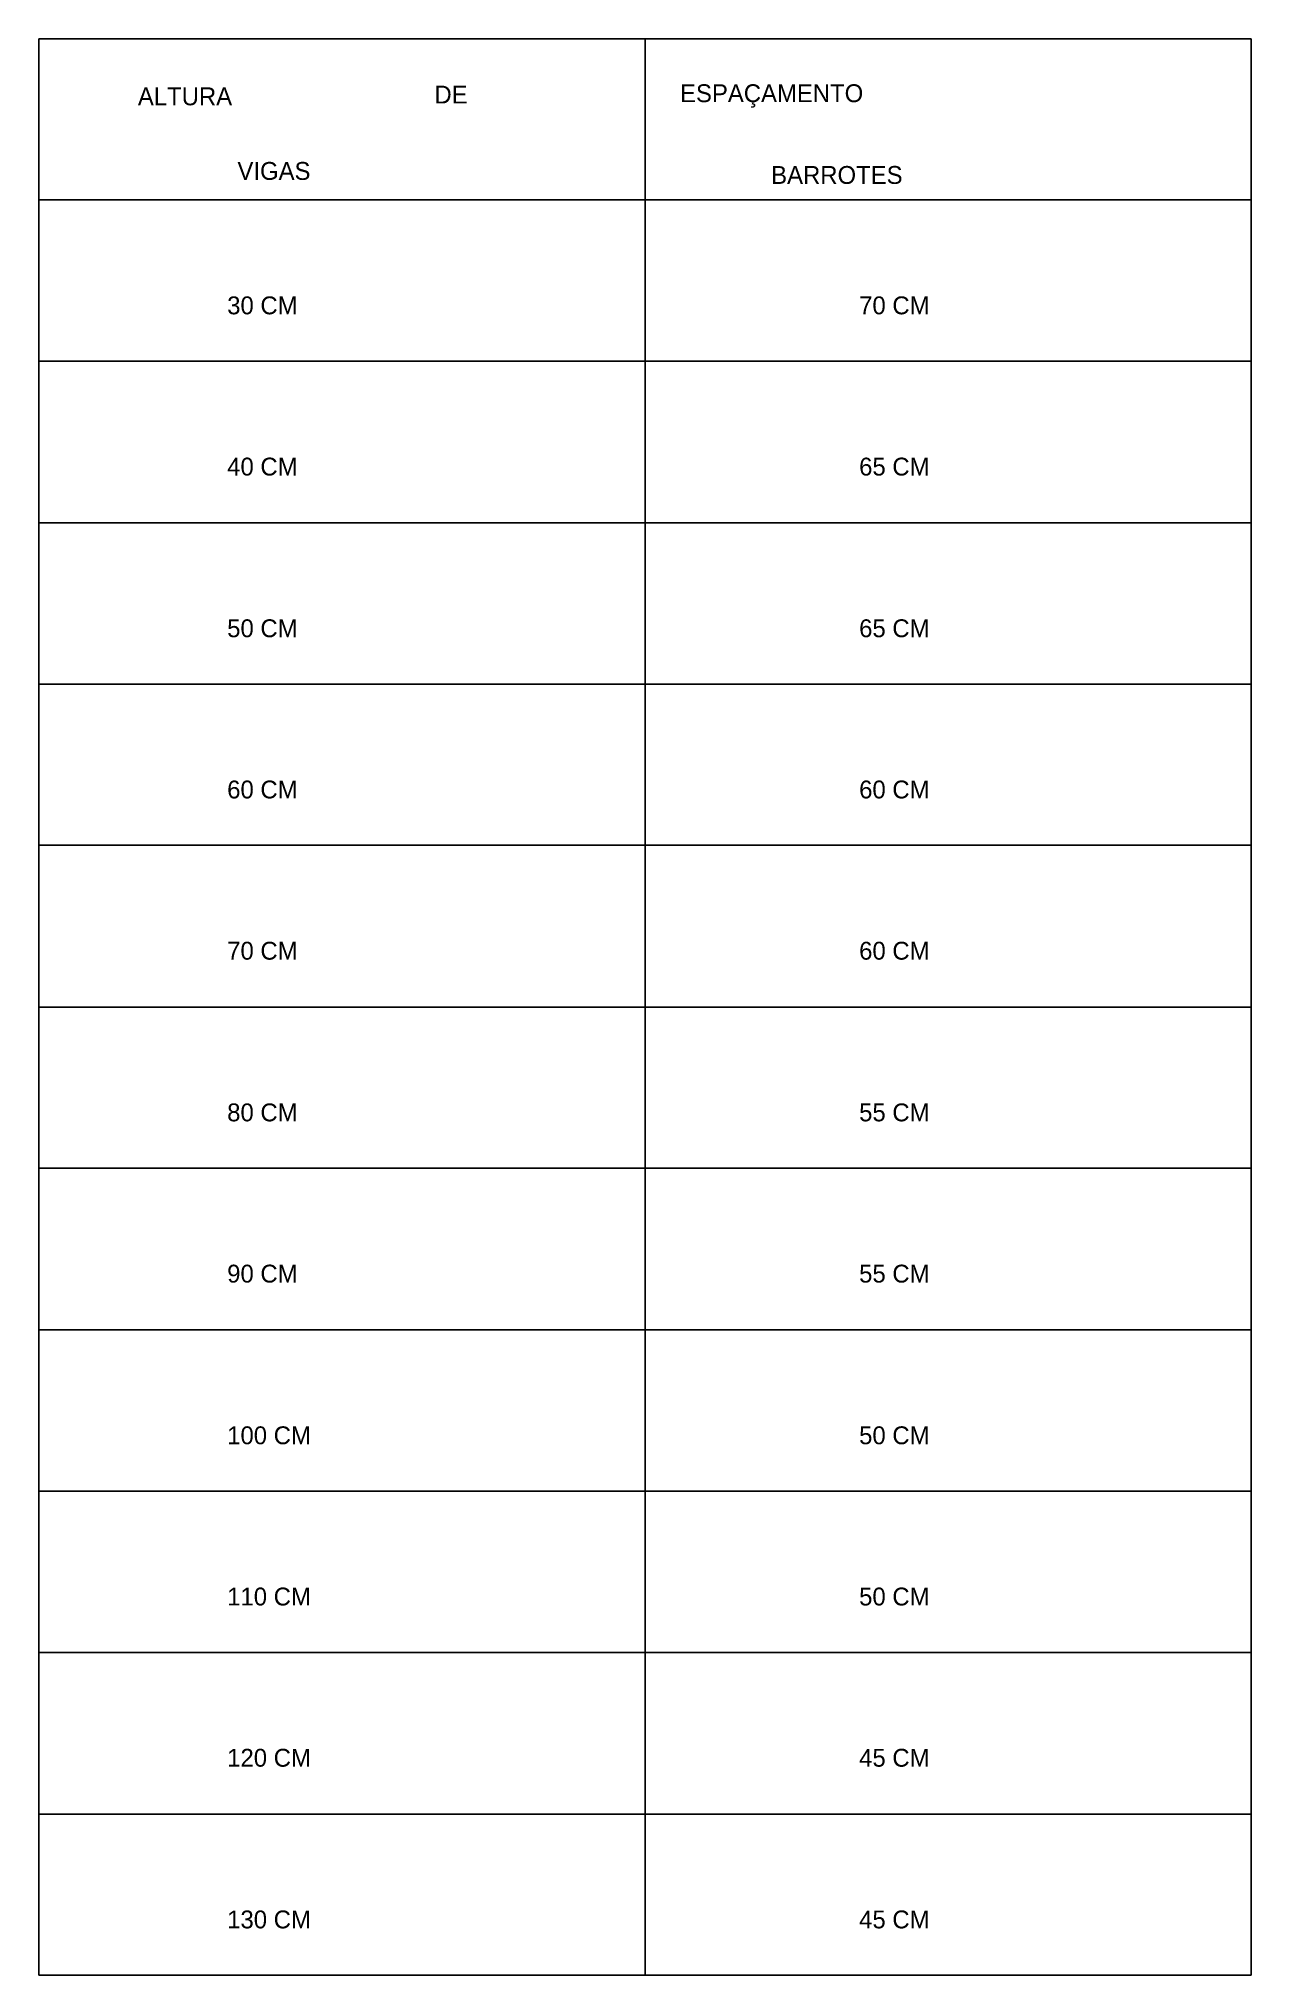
# Model space of a CAD drawing. Header units: metres. Extents: x -2848 to 22762, y -49062 to 1016.
# Drawn here: x 18554.9 to 18826.4, y -18002.1 to -17568.5 of the extents above; entities that cross this region are included whole.
import ezdxf

# ---------------------------------------------------------------- set-up
doc = ezdxf.new("R2010")
doc.units = ezdxf.units.M
doc.layers.add('GARFOS', color=7, linetype='Continuous')

msp = doc.modelspace()

# ---------------------------------------------------------------- texts
at = {"layer": 'GARFOS'}
for s, p in [('ALTURA   ', (18577.1, -17583.4)), ('DE', (18643.5, -17583)), ('ESPAÇAMENTO', (18698.5, -17582.7)), ('VIGAS', (18599.4, -17600.1)), ('BARROTES', (18718.9, -17601)), ('30 CM', (18597.1, -17630.2)), ('70 CM', (18738.6, -17630.2)), ('40 CM', (18597.1, -17666.3)), ('65 CM', (18738.6, -17666.3)), ('50 CM', (18597.1, -17702.5)), ('65 CM', (18738.6, -17702.5)), ('60 CM', (18597.1, -17738.6)), ('60 CM', (18738.6, -17738.6)), ('70 CM', (18597.1, -17774.7)), ('60 CM', (18738.6, -17774.7)), ('80 CM', (18597.1, -17810.9)), ('55 CM', (18738.6, -17810.9)), ('90 CM', (18597.1, -17847)), ('55 CM', (18738.6, -17847)), ('100 CM', (18597.1, -17883.2)), ('50 CM', (18738.6, -17883.2)), ('110 CM', (18597.1, -17919.3)), ('50 CM', (18738.6, -17919.3)), ('120 CM', (18597.1, -17955.4)), ('45 CM', (18738.6, -17955.4)), ('130 CM', (18597.1, -17991.6)), ('45 CM', (18738.6, -17991.6))]:
    msp.add_text(s, height=4, dxfattribs=at).set_placement(p)

# ---------------------------------------------------------------- linework, layer by layer
at = {"layer": 'GARFOS'}
for p, q in [((18554.9, -18002.1), (18554.9, -17568.5)), ((18554.9, -17568.5), (18826.4, -17568.5)), ((18690.7, -17568.5), (18690.7, -18002.1)), ((18826.4, -17568.5), (18826.4, -18002.1)), ((18554.9, -17604.6), (18826.4, -17604.6)), ((18554.9, -17604.6), (18826.4, -17604.6)), ((18554.9, -17640.7), (18826.4, -17640.7)), ((18554.9, -17676.9), (18826.4, -17676.9)), ((18554.9, -17713), (18826.4, -17713)), ((18554.9, -17749.1), (18826.4, -17749.1)), ((18554.9, -17785.3), (18826.4, -17785.3)), ((18554.9, -17821.4), (18826.4, -17821.4)), ((18554.9, -17857.6), (18826.4, -17857.6)), ((18554.9, -17893.7), (18826.4, -17893.7)), ((18554.9, -17929.8), (18826.4, -17929.8)), ((18554.9, -17966), (18826.4, -17966)), ((18554.9, -18002.1), (18826.4, -18002.1))]:
    msp.add_line(p, q, dxfattribs=at)

msp.set_redraw_order([(e.dxf.handle, doc.entitydb.next_handle()) for e in msp.query("TEXT MTEXT ATTDEF DIMENSION ARC_DIMENSION")])  # texts and dimensions are drawn at this point

doc.saveas('drawing.dxf')
